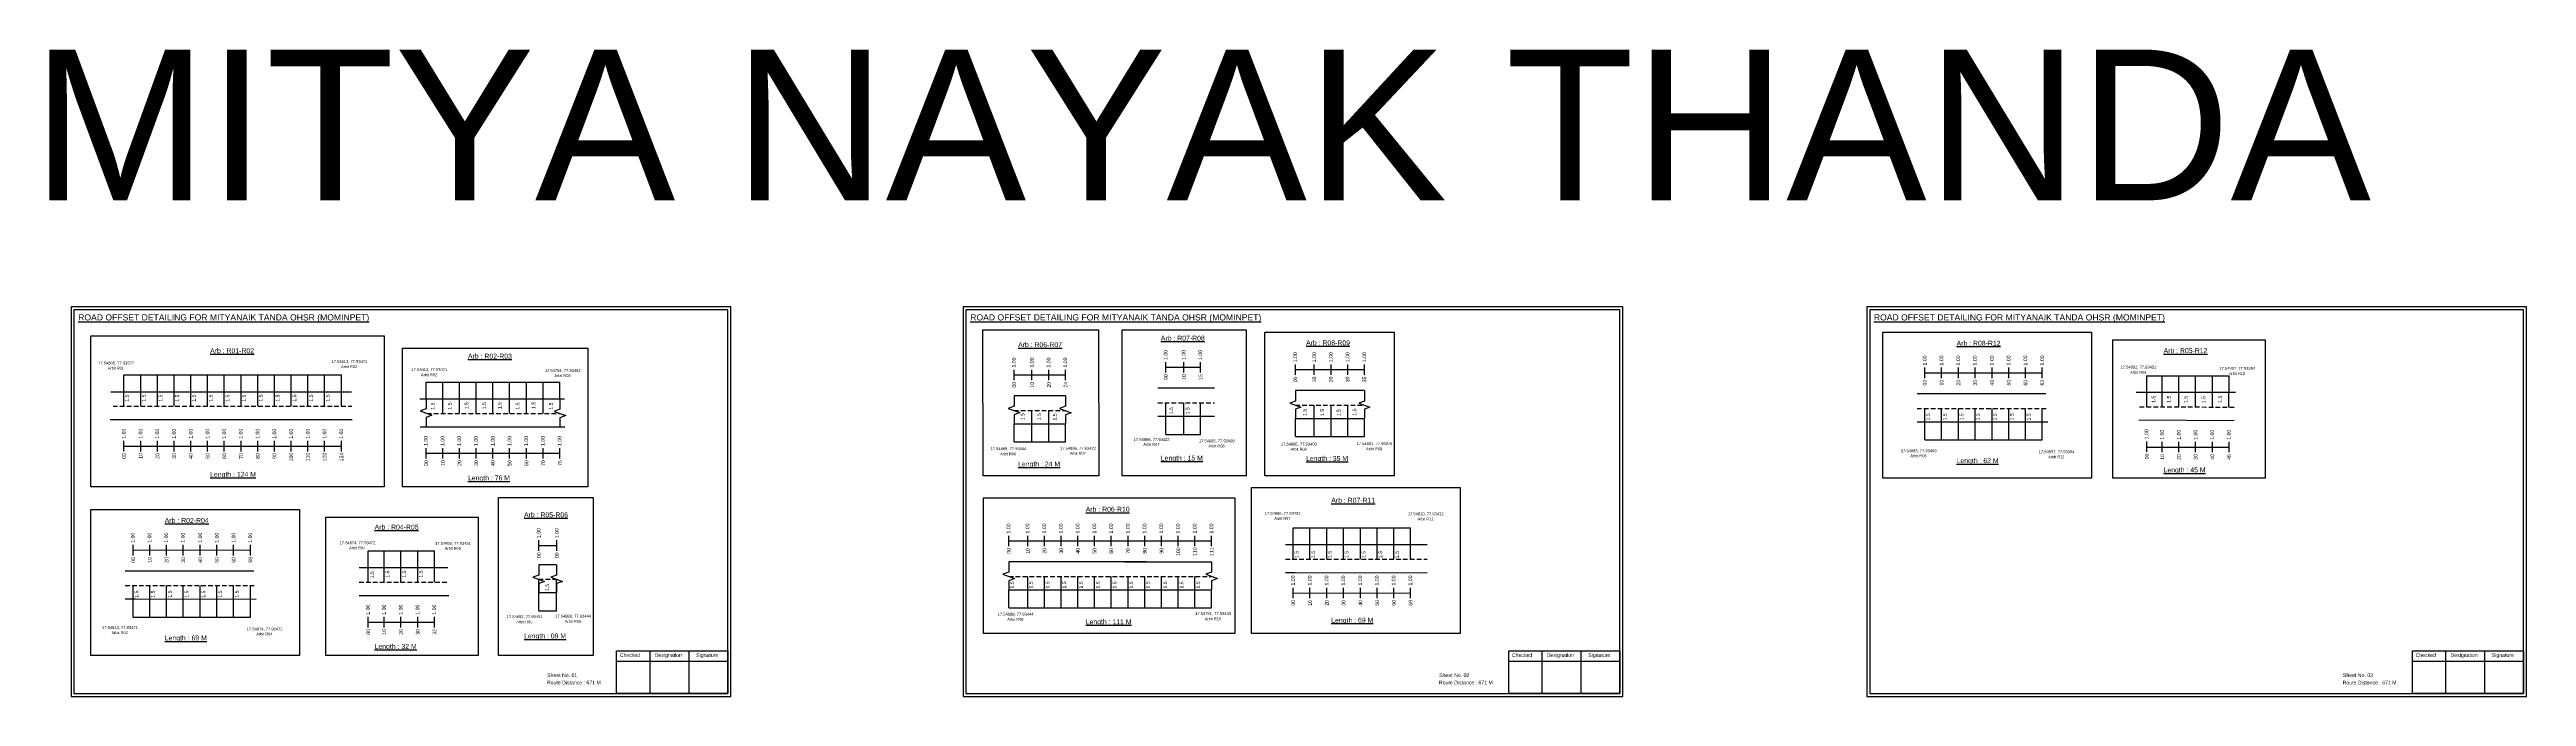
# Model space of a CAD drawing. Header units: inches. Extents: x 1196 to 5959, y 304 to 924.
# Drawn here: x 3944 to 5959, y 398 to 924 of the extents above; entities that cross this region are included whole.
import ezdxf

# ---------------------------------------------------------------- set-up
doc = ezdxf.new("R2010")
doc.units = ezdxf.units.IN
doc.header["$MEASUREMENT"] = 0
doc.linetypes.add('DASHED2', pattern=[0.375, 0.25, -0.125])
for name, color, linetype in [('PDF_Geometry', 7, 'Continuous'), ('PDF_Text', 5, 'Continuous'), ('pipe', 5, 'Continuous')]:
    doc.layers.add(name, color=color, linetype=linetype)
doc.styles.add('PDF Arial', font='arial.ttf')
doc.styles.get("Standard").update_dxf_attribs({"font": 'arial.ttf'})

msp = doc.modelspace()

# ---------------------------------------------------------------- linework, layer by layer
at = {"color": 217, "true_color": 0x93278f}
for p, q in [((4852.4, 661.2), (4852.4, 669.7)), ((4852.4, 665.5), (4880.6, 665.5)), ((4867, 661.2), (4867, 669.7)), ((4880.6, 661.2), (4880.6, 669.7)), ((4957.7, 659.4), (4957.7, 667.9)), ((4973.1, 659.4), (4973.1, 667.9)), ((4986.7, 659.4), (4986.7, 667.9)), ((5000.3, 659.4), (5000.3, 667.9)), ((5013.9, 659.4), (5013.9, 667.9)), ((5469.7, 656.8), (5469.7, 665.3)), ((5483.3, 656.8), (5483.3, 665.3)), ((5496.9, 656.8), (5496.9, 665.3)), ((5510.5, 656.8), (5510.5, 665.3)), ((5524.3, 656.8), (5524.3, 665.3)), ((5537.9, 656.8), (5537.9, 665.3)), ((5551.5, 656.8), (5551.5, 665.3)), ((5565.1, 656.8), (5565.1, 665.3)), ((4728.9, 655), (4728.9, 663.5)), ((4728.9, 659.3), (4770.7, 659.3)), ((4743.5, 655), (4743.5, 663.5)), ((4757.1, 655), (4757.1, 663.5)), ((4770.7, 655), (4770.7, 663.5)), ((4957.7, 663.6), (5013.9, 663.6)), ((5469.7, 661), (5565.1, 661.1)), ((4005, 597.1), (4005, 605.6)), ((4018.6, 597.1), (4018.6, 605.6)), ((4032.2, 597.1), (4032.2, 605.6)), ((4045.8, 597.1), (4045.8, 605.6)), ((4059.4, 597.1), (4059.4, 605.6)), ((4073, 597.1), (4073, 605.6)), ((4086.6, 597.1), (4086.6, 605.6)), ((4100.2, 597.1), (4100.2, 605.6)), ((4113.8, 597.1), (4113.8, 605.6)), ((4127.4, 597.1), (4127.4, 605.6)), ((4141, 597.1), (4141, 605.6)), ((4154.6, 597.1), (4154.6, 605.6)), ((4168.2, 597.1), (4168.2, 605.6)), ((4181.8, 597.1), (4181.8, 605.6)), ((5650.2, 596.7), (5650.2, 605.3)), ((5662.7, 596.4), (5662.7, 604.9)), ((5676.3, 596.4), (5676.3, 604.9)), ((5689.9, 596.4), (5689.9, 604.9)), ((5703.5, 596.4), (5703.5, 604.9)), ((5717.1, 596.4), (5717.1, 604.9)), ((4005, 601.4), (4181.8, 601.4)), ((4250.7, 591.3), (4250.7, 599.8)), ((4250.7, 595.6), (4359.5, 595.6)), ((4264.3, 591.3), (4264.3, 599.8)), ((4277.9, 591.3), (4277.9, 599.8)), ((4291.5, 591.3), (4291.5, 599.8)), ((4305.1, 591.3), (4305.1, 599.8)), ((4318.7, 591.3), (4318.7, 599.8)), ((4332.3, 591.3), (4332.3, 599.8)), ((4345.9, 591.3), (4345.9, 599.8)), ((4359.5, 591.3), (4359.5, 599.8)), ((5650.2, 600.6), (5717.1, 600.6)), ((4342.5, 516.4), (4342.5, 525)), ((4357.1, 516.4), (4357.1, 525)), ((4724.6, 520.1), (4724.6, 528.6)), ((4724.6, 524.3), (4889.6, 524.3)), ((4740, 520.1), (4740, 528.6)), ((4753.6, 520.1), (4753.6, 528.6)), ((4767.2, 520.1), (4767.2, 528.6)), ((4780.8, 520.1), (4780.8, 528.6)), ((4794.4, 520.1), (4794.4, 528.6)), ((4808, 520.1), (4808, 528.6)), ((4821.6, 520.1), (4821.6, 528.6)), ((4835.2, 520.1), (4835.2, 528.6)), ((4848.8, 520.1), (4848.8, 528.6)), ((4862.4, 520.1), (4862.4, 528.6)), ((4876, 520.1), (4876, 528.6)), ((4889.6, 520.1), (4889.6, 528.6)), ((4012.4, 512.6), (4012.4, 521.2)), ((4012.4, 516.9), (4107.8, 517)), ((4026, 512.6), (4026, 521.2)), ((4039.6, 512.6), (4039.6, 521.2)), ((4053.2, 512.6), (4053.2, 521.2)), ((4067, 512.6), (4067, 521.2)), ((4080.6, 512.6), (4080.6, 521.2)), ((4094.2, 512.6), (4094.2, 521.2)), ((4107.8, 512.6), (4107.8, 521.2)), ((4342.5, 520.7), (4357.1, 520.7)), ((4956, 477.8), (4956, 486.3)), ((4969.6, 477.8), (4969.6, 486.3)), ((4983.2, 477.8), (4983.2, 486.3)), ((4996.8, 477.8), (4996.8, 486.3)), ((5010.6, 477.8), (5010.6, 486.3)), ((5024.2, 477.8), (5024.2, 486.3)), ((5037.8, 477.8), (5037.8, 486.3)), ((5051.4, 477.8), (5051.4, 486.3)), ((4956, 482), (5051.4, 482.1)), ((4203.7, 454.1), (4203.7, 462.7)), ((4203.7, 458.4), (4257.5, 458.4)), ((4216.7, 454.1), (4216.7, 462.7)), ((4230.3, 454.1), (4230.3, 462.7)), ((4243.9, 454.1), (4243.9, 462.7)), ((4257.5, 454.1), (4257.5, 462.7))]:
    msp.add_line(p, q, dxfattribs=at)
for p, q in [((3994.3, 645.7), (4190.2, 645.7)), ((4005, 633.8), (4005, 659.3)), ((4018.6, 633.8), (4018.6, 659.3)), ((4032.2, 633.8), (4032.2, 659.3)), ((4045.8, 633.8), (4045.8, 659.3)), ((4059.4, 633.8), (4059.4, 659.3)), ((4073, 633.8), (4073, 659.3)), ((4086.6, 633.8), (4086.6, 659.3)), ((4100.2, 633.8), (4100.2, 659.3)), ((4113.8, 633.8), (4113.8, 659.3)), ((4127.4, 634), (4127.4, 659.5)), ((4141, 634), (4141, 659.5)), ((4154.6, 634), (4154.6, 659.5)), ((4168.2, 634), (4168.2, 659.5)), ((4181.8, 633.8), (4181.8, 659.3)), ((4250.7, 639.9), (4250.7, 653.5)), ((4264.3, 628), (4264.3, 653.5)), ((4277.9, 628), (4277.9, 653.5)), ((4291.5, 628), (4291.5, 653.5)), ((4305.1, 628), (4305.1, 653.5)), ((4318.7, 628), (4318.7, 653.5)), ((4332.3, 628), (4332.3, 653.5)), ((4345.9, 628), (4345.9, 653.5)), ((4359.5, 639.9), (4359.5, 653.5)), ((4891.9, 648.5), (4845.8, 648.5)), ((5013.9, 646.6), (4957.7, 646.6)), ((5722.3, 644.9), (5641.4, 644.9)), ((5650.2, 633.3), (5650.2, 658.9)), ((5662.7, 633.3), (5662.7, 658.6)), ((5676.3, 633.2), (5676.3, 658.6)), ((5689.9, 633.3), (5689.9, 658.6)), ((5703.5, 633), (5703.5, 658.6)), ((5716.9, 633.1), (5717.1, 658.6)), ((4245.7, 639.9), (4363.3, 639.9)), ((4770.7, 642.3), (4728.9, 642.3)), ((4743.5, 604.8), (4743.5, 630.4)), ((4757.1, 604.8), (4757.1, 630.4)), ((4845.8, 625.8), (4877.9, 625.8)), ((4852.4, 611), (4852.4, 636.6)), ((4867, 611), (4867, 636.6)), ((4877.9, 625.8), (4891.9, 625.8)), ((4880.6, 611), (4880.6, 636.6)), ((4973.1, 609.2), (4973.1, 634.7)), ((4986.7, 609.2), (4986.7, 634.7)), ((5000.3, 609.2), (5000.3, 634.7)), ((5568, 644), (5463.3, 644)), ((5469.7, 606.6), (5469.7, 632.1)), ((5483.3, 606.6), (5483.3, 632.1)), ((5496.9, 606.6), (5496.9, 632.1)), ((5510.5, 606.6), (5510.5, 632.1)), ((5524.3, 606.6), (5524.3, 632.1)), ((5537.9, 606.6), (5537.9, 632.1)), ((5551.5, 606.6), (5551.5, 632.1)), ((5565.1, 606.6), (5565.1, 632.1)), ((3993.8, 623), (4190.6, 623)), ((4245.9, 617.2), (4363.6, 617.2)), ((4728.9, 619.6), (4754.5, 619.6)), ((4728.9, 604.8), (4728.9, 619.6)), ((4754.5, 619.6), (4770.7, 619.6)), ((4770.7, 604.8), (4770.7, 619.6)), ((4957.7, 623.9), (5013.9, 623.9)), ((4957.7, 609.2), (4957.7, 623.9)), ((5013.9, 609.2), (5013.9, 623.9)), ((5463.3, 621.3), (5471.4, 621.3)), ((5471.4, 621.3), (5569.7, 621.1)), ((5643.6, 622.7), (5721.3, 622.3)), ((4956, 509.5), (4956, 535)), ((4969.6, 509.5), (4969.6, 535)), ((4983.2, 509.5), (4983.2, 535)), ((4996.8, 509.5), (4996.8, 535)), ((5010.6, 509.5), (5010.6, 535)), ((5024.2, 509.5), (5024.2, 535)), ((5037.8, 509.5), (5037.8, 535)), ((5051.4, 509.5), (5051.4, 535)), ((4203.7, 490.8), (4203.7, 516.3)), ((4216.7, 490.8), (4216.7, 516.3)), ((4230.3, 490.8), (4230.3, 516.3)), ((4243.9, 490.8), (4243.9, 516.3)), ((4257.5, 490.8), (4257.5, 516.3)), ((4356.9, 505), (4342.3, 505)), ((4836.4, 507.3), (4724.6, 507.3)), ((4818.9, 507.3), (4889.6, 507.3)), ((5065, 521.3), (4949.6, 521.3)), ((4110.7, 499.9), (4006, 499.9)), ((4012.4, 462.5), (4012.4, 488)), ((4026, 462.5), (4026, 488)), ((4039.6, 462.5), (4039.6, 488)), ((4053.2, 462.5), (4053.2, 488)), ((4067, 462.5), (4067, 488)), ((4080.6, 462.5), (4080.6, 488)), ((4094.2, 462.5), (4094.2, 488)), ((4107.8, 462.5), (4107.8, 488)), ((4196.3, 502.7), (4268.3, 502.7)), ((4342.3, 467.6), (4342.3, 493.2)), ((4356.9, 467.6), (4356.9, 493.2)), ((4724.6, 484.7), (4889.6, 484.7)), ((4724.6, 469.9), (4724.6, 484.7)), ((4740, 469.9), (4740, 495.5)), ((4753.6, 469.9), (4753.6, 495.5)), ((4767.2, 469.9), (4767.2, 495.5)), ((4780.8, 469.9), (4780.8, 495.5)), ((4794.4, 469.9), (4794.4, 495.5)), ((4808, 469.9), (4808, 495.5)), ((4821.6, 469.9), (4821.6, 495.5)), ((4835.2, 469.9), (4835.2, 495.5)), ((4848.8, 469.9), (4848.8, 495.5)), ((4862.4, 469.9), (4862.4, 495.5)), ((4876, 469.9), (4876, 495.5)), ((4889.6, 469.9), (4889.6, 484.7)), ((4949.6, 498.7), (4957.6, 498.7)), ((4957.6, 498.7), (5065, 498.4)), ((4006, 477.2), (4014.1, 477.2)), ((4014.1, 477.2), (4112.4, 476.9)), ((4196.3, 480), (4269.3, 480)), ((4342.3, 482.4), (4356.9, 482.4))]:
    msp.add_line(p, q)
at = {"color": 5}
for p, q in [((4005, 659.3), (4181.8, 659.3)), ((4250.7, 653.5), (4359.5, 653.5)), ((5650.2, 658.6), (5717.1, 658.6)), ((4728.9, 604.8), (4770.7, 604.8)), ((4852.4, 611), (4880.6, 611)), ((4957.7, 609.2), (5013.9, 609.2)), ((5469.7, 606.6), (5565.1, 606.6)), ((4956, 535), (5051.4, 535)), ((4203.7, 516.3), (4257.5, 516.3)), ((4342.3, 467.6), (4356.9, 467.6)), ((4724.6, 469.9), (4889.6, 469.9)), ((4012.4, 462.5), (4107.8, 462.5))]:
    msp.add_line(p, q, dxfattribs=at)
at = {"linetype": 'DASHED2', "ltscale": 15}
for p, q in [((3996.1, 633.8), (4190.4, 633.8)), ((4251.5, 628), (4359.5, 628)), ((4728.9, 630.4), (4770.7, 630.4)), ((4845.8, 636.6), (4891.9, 636.6)), ((4957.7, 634.7), (5013.9, 634.7)), ((5463.3, 632.1), (5568.7, 632.1)), ((5644.3, 633.5), (5722.6, 633.1)), ((4949.6, 509.5), (5065, 509.5)), ((4006, 488), (4111.4, 488)), ((4196.3, 490.8), (4268.8, 490.8)), ((4342.3, 493.2), (4356.9, 493.2)), ((4724.6, 495.5), (4889.6, 495.5))]:
    msp.add_line(p, q, dxfattribs=at)
for points in [[(4703.4, 696), (4797.7, 696), (4798, 577.2), (4703.7, 577.2)], [(4816.9, 696.1), (4917.7, 696), (4917.7, 577.2), (4816.9, 577.3)], [(4932.8, 694.2), (5038, 694.2), (5038, 577.2), (4932.8, 577.2)], [(5435.4, 694.1), (5605.1, 694.1), (5605.1, 575.3), (5435.4, 575.3)], [(5622.5, 687.9), (5746.3, 687.9), (5746.3, 575.3), (5622.5, 575.3)], [(4231.5, 681), (4382.3, 681), (4382.3, 568.3), (4231.5, 568.3)], [(4922.1, 567.8), (5091.7, 567.8), (5091.7, 449), (4922.1, 449)], [(3978.1, 550), (4147.8, 550), (4147.8, 431.1), (3978.1, 431.1)], [(4309.7, 559.6), (4386.7, 559.6), (4386.7, 431.1), (4309.7, 431.1)], [(4704, 559.5), (4908.6, 559.5), (4908.6, 449), (4704, 449)], [(4169.2, 543.8), (4293, 543.8), (4293, 431.1), (4169.2, 431.1)]]:
    msp.add_lwpolyline(points, close=True)
at = {"linetype": 'Continuous'}
for points in [[(4957.7, 646.6), (4957.7, 638), (4953.2, 636.4), (4962.2, 633.1), (4957.7, 631.5), (4957.7, 623.9)], [(5013.9, 646.6), (5013.9, 638), (5009.4, 636.4), (5018.4, 633.1), (5013.9, 631.5), (5013.9, 623.9)], [(5013.9, 646.6), (5013.9, 638), (5009.4, 636.4), (5018.4, 633.1), (5013.9, 631.5), (5013.9, 623.9)], [(4250.7, 640.2), (4250.7, 631.7), (4245.9, 630), (4255.4, 626.5), (4250.7, 624.8), (4250.7, 617.5)], [(4359.5, 639.9), (4359.5, 631.4), (4354.8, 629.7), (4364.3, 626.3), (4359.5, 624.5), (4359.5, 617.2)], [(4728.9, 642.3), (4728.9, 633.8), (4724.1, 632.1), (4733.6, 628.7), (4728.9, 626.9), (4728.9, 619.6)], [(4770.7, 642.2), (4770.7, 633.8), (4766, 632), (4775.5, 628.6), (4770.7, 626.9), (4770.7, 619.5)], [(4342.3, 505), (4342.3, 496.6), (4337.6, 494.9), (4347.1, 491.4), (4342.3, 489.7), (4342.3, 482.4)], [(4356.9, 505), (4356.9, 496.6), (4352.2, 494.9), (4361.7, 491.4), (4356.9, 489.7), (4356.9, 482.4)], [(4724.6, 507.3), (4724.6, 498.9), (4719.9, 497.2), (4729.4, 493.7), (4724.6, 492), (4724.6, 484.7)], [(4889.6, 507.3), (4889.6, 498.9), (4884.8, 497.2), (4894.3, 493.7), (4889.6, 492), (4889.6, 484.7)]]:
    msp.add_lwpolyline(points, dxfattribs=at)
at = {"layer": 'PDF_Geometry'}
for points in [[(3962, 714.6), (3962, 397.9), (4498.5, 397.9), (4498.5, 714.6)], [(3964.3, 712.3), (3964.3, 400.3), (4496.1, 400.3), (4496.1, 712.3)], [(4687.5, 714.6), (4687.5, 397.9), (5224, 397.9), (5224, 714.6)], [(4689.8, 712.3), (4689.8, 400.3), (5221.5, 400.3), (5221.5, 712.3)], [(5422.5, 714.6), (5422.5, 397.9), (5958.9, 397.9), (5958.9, 714.6)], [(5424.8, 712.3), (5424.8, 400.3), (5956.5, 400.3), (5956.5, 712.3)]]:
    msp.add_lwpolyline(points, close=True, dxfattribs=at)
at = {"layer": 'PDF_Geometry', "color": 242, "true_color": 0xcc1f26}
for points in [[(4496.1, 400.2), (4405.7, 400.2), (4405.7, 434.9), (4496.1, 434.9)], [(5221.5, 400.2), (5131.2, 400.2), (5131.2, 434.9), (5221.5, 434.9)], [(5956.5, 400.2), (5866.2, 400.2), (5866.2, 434.9), (5956.5, 434.9)]]:
    msp.add_lwpolyline(points, close=True, dxfattribs=at)
for points in [[(4405.7, 426.5), (4496.1, 426.5)], [(4432.7, 434.9), (4432.7, 400.2)], [(4464.4, 434.9), (4464.4, 400.2)], [(5131.2, 426.5), (5221.5, 426.5)], [(5158.2, 434.9), (5158.2, 400.2)], [(5189.9, 434.9), (5189.9, 400.2)], [(5866.2, 426.5), (5956.5, 426.5)], [(5893.2, 434.9), (5893.2, 400.2)], [(5924.9, 434.9), (5924.9, 400.2)]]:
    msp.add_lwpolyline(points, dxfattribs=at)
at = {"layer": 'pipe', "color": 0}
msp.add_lwpolyline([(3978.1, 691.2), (4216.5, 691.2), (4216.5, 568.3), (3978.1, 568.3)], close=True, dxfattribs=at)

# ---------------------------------------------------------------- texts
for s, height, p in [('MITYA NAYAK THANDA', 122.535, (3930.4, 801.3)), ('Sheet No. 01', 3, (4349.2, 413.7)), ('Route Distance : 671 M', 3, (4349, 407.7)), ('Route Distance : 671 M', 3, (5074.5, 407.7)), ('Sheet No. 02', 3, (5074.7, 413.7)), ('Route Distance : 671 M', 3, (5809.5, 407.7)), ('Sheet No. 03', 3, (5809.7, 413.7))]:
    msp.add_text(s, height=height).set_placement(p)
at = {"color": 242, "true_color": 0xcd2027}
for s, height, p in [('%%UROAD OFFSET DETAILING FOR MITYANAIK TANDA OHSR (MOMINPET)', 5, (3967.8, 703.6)), ('%%UROAD OFFSET DETAILING FOR MITYANAIK TANDA OHSR (MOMINPET)', 5, (4693.3, 703.6)), ('%%UROAD OFFSET DETAILING FOR MITYANAIK TANDA OHSR (MOMINPET)', 5, (5428.2, 703.6)), ('%%UArb : R06-R07', 4, (4732.2, 681.9)), ('%%UArb : R07-R08', 4, (4848.3, 687.2)), ('%%UArb : R08-R09', 4, (4966.4, 683.4)), ('%%UArb : R08-R12', 4, (5495.5, 683.1)), ('%%UArb : R01-R02', 4, (4075.1, 677)), ('%%UArb : R02-R03', 4, (4284.8, 672.6)), ('%%UArb : R05-R12', 4, (5663.8, 677.1)), ('%%ULength : 24 M', 4, (4732.2, 584.9)), ('%%ULength : 15 M', 4, (4848.3, 589.7)), ('%%ULength : 35 M', 4, (4966.4, 589.4)), ('%%ULength : 62 M', 4, (5495.5, 587.6)), ('%%ULength : 45 M', 4, (5663.8, 580.1)), ('%%ULength : 124 M', 4, (4075.1, 576.5)), ('%%ULength : 76 M', 4, (4284.8, 573.6)), ('%%UArb : R05-R06', 4, (4330.4, 543.6)), ('%%UArb : R06-R10', 4, (4787.2, 548.1)), ('%%UArb : R07-R11', 4, (4986.9, 555.4)), ('%%UArb : R02-R04', 4, (4038.2, 539)), ('%%UArb : R04-R05', 4, (4208.9, 533.6)), ('%%ULength : 69 M', 4, (4038.2, 443.5)), ('%%ULength : 09 M', 4, (4330.4, 445.1)), ('%%ULength : 111 M', 4, (4787.2, 456.6)), ('%%ULength : 69 M', 4, (4986.9, 457.9)), ('%%ULength : 32 M', 4, (4208.9, 436.6))]:
    msp.add_text(s, height=height, dxfattribs=at).set_placement(p)
at = {"color": 5}
for s, height, p in [('17.54805, 77.93577', 2.34, (3984.1, 667.8)), ('Arbit R01', 2.25, (3991.9, 663.7)), ('17.54813, 77.93471', 2.34, (4173.8, 669)), ('Arbit R02', 2.25, (4181.6, 664.9)), ('17.54813, 77.93471', 2.34, (4238.8, 662.4)), ('17.54892, 77.93451', 2.34, (5628.8, 664.5)), ('17.54957, 77.93394', 2.34, (5709.2, 663.5)), ('Arbit R02', 2.25, (4246.6, 658.3)), ('17.54754, 77.93492', 2.34, (4347.3, 661.8)), ('Arbit R03', 2.25, (4355.1, 657.6)), ('Arbit R05', 2.25, (5636.7, 660.3)), ('Arbit R12', 2.25, (5717, 659.3)), ('17.54886, 77.93422', 2.34, (4826.2, 605.7)), ('17.54885, 77.93409', 2.34, (4879.2, 604.5)), ('17.54881, 77.93376', 2.34, (5007.5, 602.3)), ('17.54889, 77.93444', 2.34, (4709.8, 598.2)), ('Arbit R06', 2.25, (4717.6, 594)), ('17.54886, 77.93422', 2.34, (4766.3, 598.5)), ('Arbit R07', 2.25, (4774.1, 594.4)), ('Arbit R07', 2.25, (4834.1, 601.6)), ('Arbit R08', 2.25, (4887, 600.4)), ('17.54885, 77.93409', 2.34, (4946, 601.9)), ('Arbit R08', 2.25, (4953.8, 597.8)), ('Arbit R09', 2.25, (5015.3, 598.1)), ('17.54885, 77.93409', 2.34, (5450.1, 596.5)), ('Arbit R08', 2.25, (5457.9, 592.4)), ('17.54957, 77.93394', 2.34, (5562.2, 595.7)), ('Arbit R12', 2.25, (5570, 591.6)), ('17.54886, 77.93422', 2.34, (4932.8, 545.6)), ('17.54810, 77.93432', 2.34, (5049.2, 545.2)), ('17.54874, 77.93472', 2.34, (4180.4, 521.7)), ('Arbit R07', 2.25, (4940.6, 541.5)), ('Arbit R11', 2.25, (5057, 541.1)), ('Arbit R04', 2.25, (4188.2, 517.6)), ('17.54892, 77.93451', 2.34, (4258.1, 521.2)), ('Arbit R05', 2.25, (4265.9, 517.1)), ('17.54892, 77.93451', 2.34, (4316.3, 461.6)), ('17.54889, 77.93444', 2.34, (4355.7, 462)), ('17.54889, 77.93444', 2.34, (4715.6, 463.6)), ('17.54791, 77.93443', 2.34, (4876.2, 464.1)), ('17.54813, 77.93471', 2.34, (3987.2, 452.8)), ('Arbit R02', 2.25, (3995, 448.7)), ('17.54874, 77.93472', 2.34, (4104.9, 451.6)), ('Arbit R04', 2.25, (4112.7, 447.5)), ('Arbit R05', 2.25, (4324.1, 457.4)), ('Arbit R06', 2.25, (4363.6, 457.9)), ('Arbit R06', 2.25, (4723.4, 459.5)), ('Arbit R10', 2.25, (4884.1, 459.9))]:
    msp.add_text(s, height=height, dxfattribs=at).set_placement(p)
at = {"color": 217, "true_color": 0x93278f}
for s, p in [('1.00', (4730.2, 665.3)), ('1.00', (4744.8, 665.3)), ('1.00', (4758.4, 665.3)), ('1.00', (4772, 665.3)), ('1.00', (4853.7, 671.5)), ('1.00', (4868.3, 671.5)), ('1.00', (4881.9, 671.5)), ('1.00', (4959, 669.6)), ('1.00', (4974.4, 669.6)), ('1.00', (4988, 669.6)), ('1.00', (5001.6, 669.6)), ('1.00', (5015.2, 669.6)), ('1.00', (5471, 667)), ('1.00', (5484.6, 667)), ('1.00', (5498.2, 667)), ('1.00', (5511.8, 667)), ('1.00', (5525.7, 667)), ('1.00', (5539.3, 667)), ('1.00', (5552.9, 667)), ('1.00', (5566.5, 667)), ('00', (4730.4, 649)), ('10', (4745, 649)), ('20', (4758.6, 649)), ('24', (4772.2, 649)), ('00', (4853.8, 655.2)), ('10', (4868.5, 655.2)), ('15', (4882.1, 655.2)), ('00', (4959.2, 653.3)), ('10', (4974.5, 653.3)), ('20', (4988.1, 653.3)), ('30', (5001.7, 653.3)), ('35', (5015.3, 653.3)), ('00', (5471.2, 650.7)), ('10', (5484.8, 650.7)), ('20', (5498.4, 650.7)), ('30', (5512, 650.7)), ('40', (5525.8, 650.7)), ('50', (5539.4, 650.7)), ('60', (5553, 650.7)), ('62', (5566.6, 650.7)), ('1.00', (4006.4, 607.4)), ('1.00', (4020, 607.4)), ('1.00', (4033.6, 607.4)), ('1.00', (4047.2, 607.4)), ('1.00', (4060.8, 607.4)), ('1.00', (4074.4, 607.4)), ('1.00', (4088, 607.4)), ('1.00', (4101.6, 607.4)), ('1.00', (4115.2, 607.4)), ('1.00', (4128.8, 607.4)), ('1.00', (4142.4, 607.4)), ('1.00', (4156, 607.4)), ('1.00', (4169.6, 607.4)), ('1.00', (4183.2, 607.4)), ('1.00', (4252, 601.6)), ('1.00', (4265.6, 601.6)), ('1.00', (4279.2, 601.6)), ('1.00', (4292.8, 601.6)), ('1.00', (4306.4, 601.6)), ('1.00', (4320, 601.6)), ('1.00', (4333.6, 601.6)), ('1.00', (4347.2, 601.6)), ('1.00', (4360.8, 601.6)), ('1.00', (5651.5, 607)), ('1.00', (5664, 606.6)), ('1.00', (5677.6, 606.6)), ('1.00', (5691.2, 606.6)), ('1.00', (5704.8, 606.6)), ('1.00', (5718.4, 606.6)), ('00', (4006.5, 591.1)), ('10', (4020.1, 591.1)), ('20', (4033.7, 591.1)), ('30', (4047.3, 591.1)), ('40', (4060.9, 591.1)), ('50', (4074.5, 591.1)), ('60', (4088.1, 591.1)), ('70', (4101.7, 591.1)), ('80', (4115.3, 591.1)), ('90', (4128.9, 591.1)), ('100', (4142.5, 589.1)), ('110', (4156.1, 589.1)), ('120', (4169.7, 589.1)), ('124', (4183.3, 589.1)), ('00', (4252.2, 585.3)), ('10', (4265.8, 585.3)), ('20', (4279.4, 585.3)), ('30', (4293, 585.3)), ('40', (4306.6, 585.3)), ('50', (4320.2, 585.3)), ('60', (4333.8, 585.3)), ('70', (4347.4, 585.3)), ('76', (4361, 585.3)), ('00', (5651.6, 590.7)), ('10', (5664.2, 590.3)), ('20', (5677.8, 590.3)), ('30', (5691.4, 590.3)), ('40', (5705, 590.3)), ('45', (5718.6, 590.3)), ('1.00', (4013.7, 522.9)), ('1.00', (4027.3, 522.9)), ('1.00', (4040.9, 522.9)), ('1.00', (4054.5, 522.9)), ('1.00', (4068.4, 522.9)), ('1.00', (4082, 522.9)), ('1.00', (4095.6, 522.9)), ('1.00', (4109.2, 522.9)), ('1.00', (4343.8, 526.7)), ('1.00', (4358.5, 526.7)), ('1.00', (4725.9, 530.4)), ('1.00', (4741.3, 530.4)), ('1.00', (4754.9, 530.4)), ('1.00', (4768.5, 530.4)), ('1.00', (4782.1, 530.4)), ('1.00', (4795.7, 530.4)), ('1.00', (4809.3, 530.4)), ('1.00', (4822.9, 530.4)), ('1.00', (4836.5, 530.4)), ('1.00', (4850.1, 530.4)), ('1.00', (4863.7, 530.4)), ('1.00', (4877.3, 530.4)), ('1.00', (4890.9, 530.4)), ('00', (4013.9, 506.6)), ('10', (4027.5, 506.6)), ('20', (4041.1, 506.6)), ('30', (4054.7, 506.6)), ('40', (4068.5, 506.6)), ('50', (4082.1, 506.6)), ('60', (4095.7, 506.6)), ('69', (4109.3, 506.6)), ('00', (4344, 510.4)), ('09', (4358.6, 510.4)), ('00', (4726.1, 514)), ('10', (4741.5, 514)), ('20', (4755.1, 514)), ('30', (4768.7, 514)), ('40', (4782.3, 514)), ('50', (4795.9, 514)), ('60', (4809.5, 514)), ('70', (4823.1, 514)), ('80', (4836.7, 514)), ('90', (4850.3, 514)), ('100', (4863.9, 512.1)), ('110', (4877.5, 512.1)), ('111', (4891.1, 512.1)), ('1.00', (4957.3, 488.1)), ('1.00', (4970.9, 488.1)), ('1.00', (4984.5, 488.1)), ('1.00', (4998.1, 488.1)), ('1.00', (5011.9, 488.1)), ('1.00', (5025.5, 488.1)), ('1.00', (5039.1, 488.1)), ('1.00', (5052.7, 488.1)), ('1.00', (4205, 464.4)), ('1.00', (4218, 464.4)), ('1.00', (4231.6, 464.4)), ('1.00', (4245.2, 464.4)), ('1.00', (4258.8, 464.4)), ('00', (4957.5, 471.7)), ('10', (4971.1, 471.7)), ('20', (4984.7, 471.7)), ('30', (4998.3, 471.7)), ('40', (5012.1, 471.7)), ('50', (5025.7, 471.7)), ('60', (5039.3, 471.7)), ('69', (5052.9, 471.7)), ('00', (4205.1, 448.1)), ('10', (4218.2, 448.1)), ('20', (4231.8, 448.1)), ('30', (4245.4, 448.1)), ('32', (4259, 448.1))]:
    msp.add_text(s, height=3, rotation=90, dxfattribs=at).set_placement(p)
for p in [(4009.1, 637.5), (4022.7, 637.5), (4036.3, 637.5), (4049.9, 637.5), (4063.5, 637.5), (4077.1, 637.5), (4090.7, 637.5), (4104.3, 637.5), (4117.9, 637.6), (4131.5, 637.6), (4145.1, 637.6), (4158.7, 637.6), (4172.3, 637.6), (4257.8, 631), (4271.6, 631.1), (4285.2, 631.4), (4299.5, 631.4), (4312.1, 631.5), (4326.6, 631.1), (4339.7, 631.5), (4353.8, 631), (4737.4, 622.4), (4750.9, 622.4), (4763.6, 622.2), (4858.2, 627.3), (4871.6, 627.2), (4966.9, 625.9), (4981.1, 625.9), (4994.4, 625.7), (5007.3, 626.2), (5473.9, 622.3), (5487.4, 622.3), (5501, 622.3), (5514.6, 622.3), (5528.4, 622.3), (5542, 622.3), (5555.6, 622.3), (5657.1, 636.6), (5669.7, 636.6), (5683.4, 636.4), (5697.7, 636.2), (5711.3, 636.7), (4960.2, 510.4), (4973.6, 510.4), (4987.2, 510.4), (5000.8, 510.4), (5014.7, 510.4), (5028.3, 510.4), (5041.9, 510.4), (4016.6, 478.2), (4030.1, 478.2), (4043.7, 478.2), (4057.3, 478.2), (4071.1, 478.2), (4084.7, 478.2), (4098.3, 478.2), (4208.3, 494), (4220.8, 494.5), (4234.4, 494.5), (4248, 494.5), (4350.7, 483.7), (4728.8, 485.7), (4744.1, 485.7), (4757.7, 485.7), (4771.3, 485.7), (4784.9, 485.7), (4798.5, 485.7), (4812.1, 485.7), (4825.7, 485.7), (4839.3, 485.7), (4853.3, 485.7), (4866.5, 485.7), (4880.1, 485.7)]:
    msp.add_text('1.5', height=3, rotation=90).set_placement(p)
at = {"layer": 'PDF_Text', "color": 7, "attachment_point": 7, "style": 'PDF Arial'}
for s, insert, char_height in [('Checked', (4408.3, 430), 3), ('Designation', (4436.7, 429.1), 3.001), ('Signature', (4470.4, 429.1), 3), ('Checked', (5133.8, 430), 3), ('Designation', (5162.2, 429.1), 3.001), ('Signature', (5195.9, 429.1), 3), ('Checked', (5868.8, 430), 3), ('Designation', (5897.2, 429.1), 3.001), ('Signature', (5930.8, 429.1), 3)]:
    msp.add_mtext(s, dxfattribs=dict(at, insert=insert, char_height=char_height))

doc.saveas('drawing.dxf')
